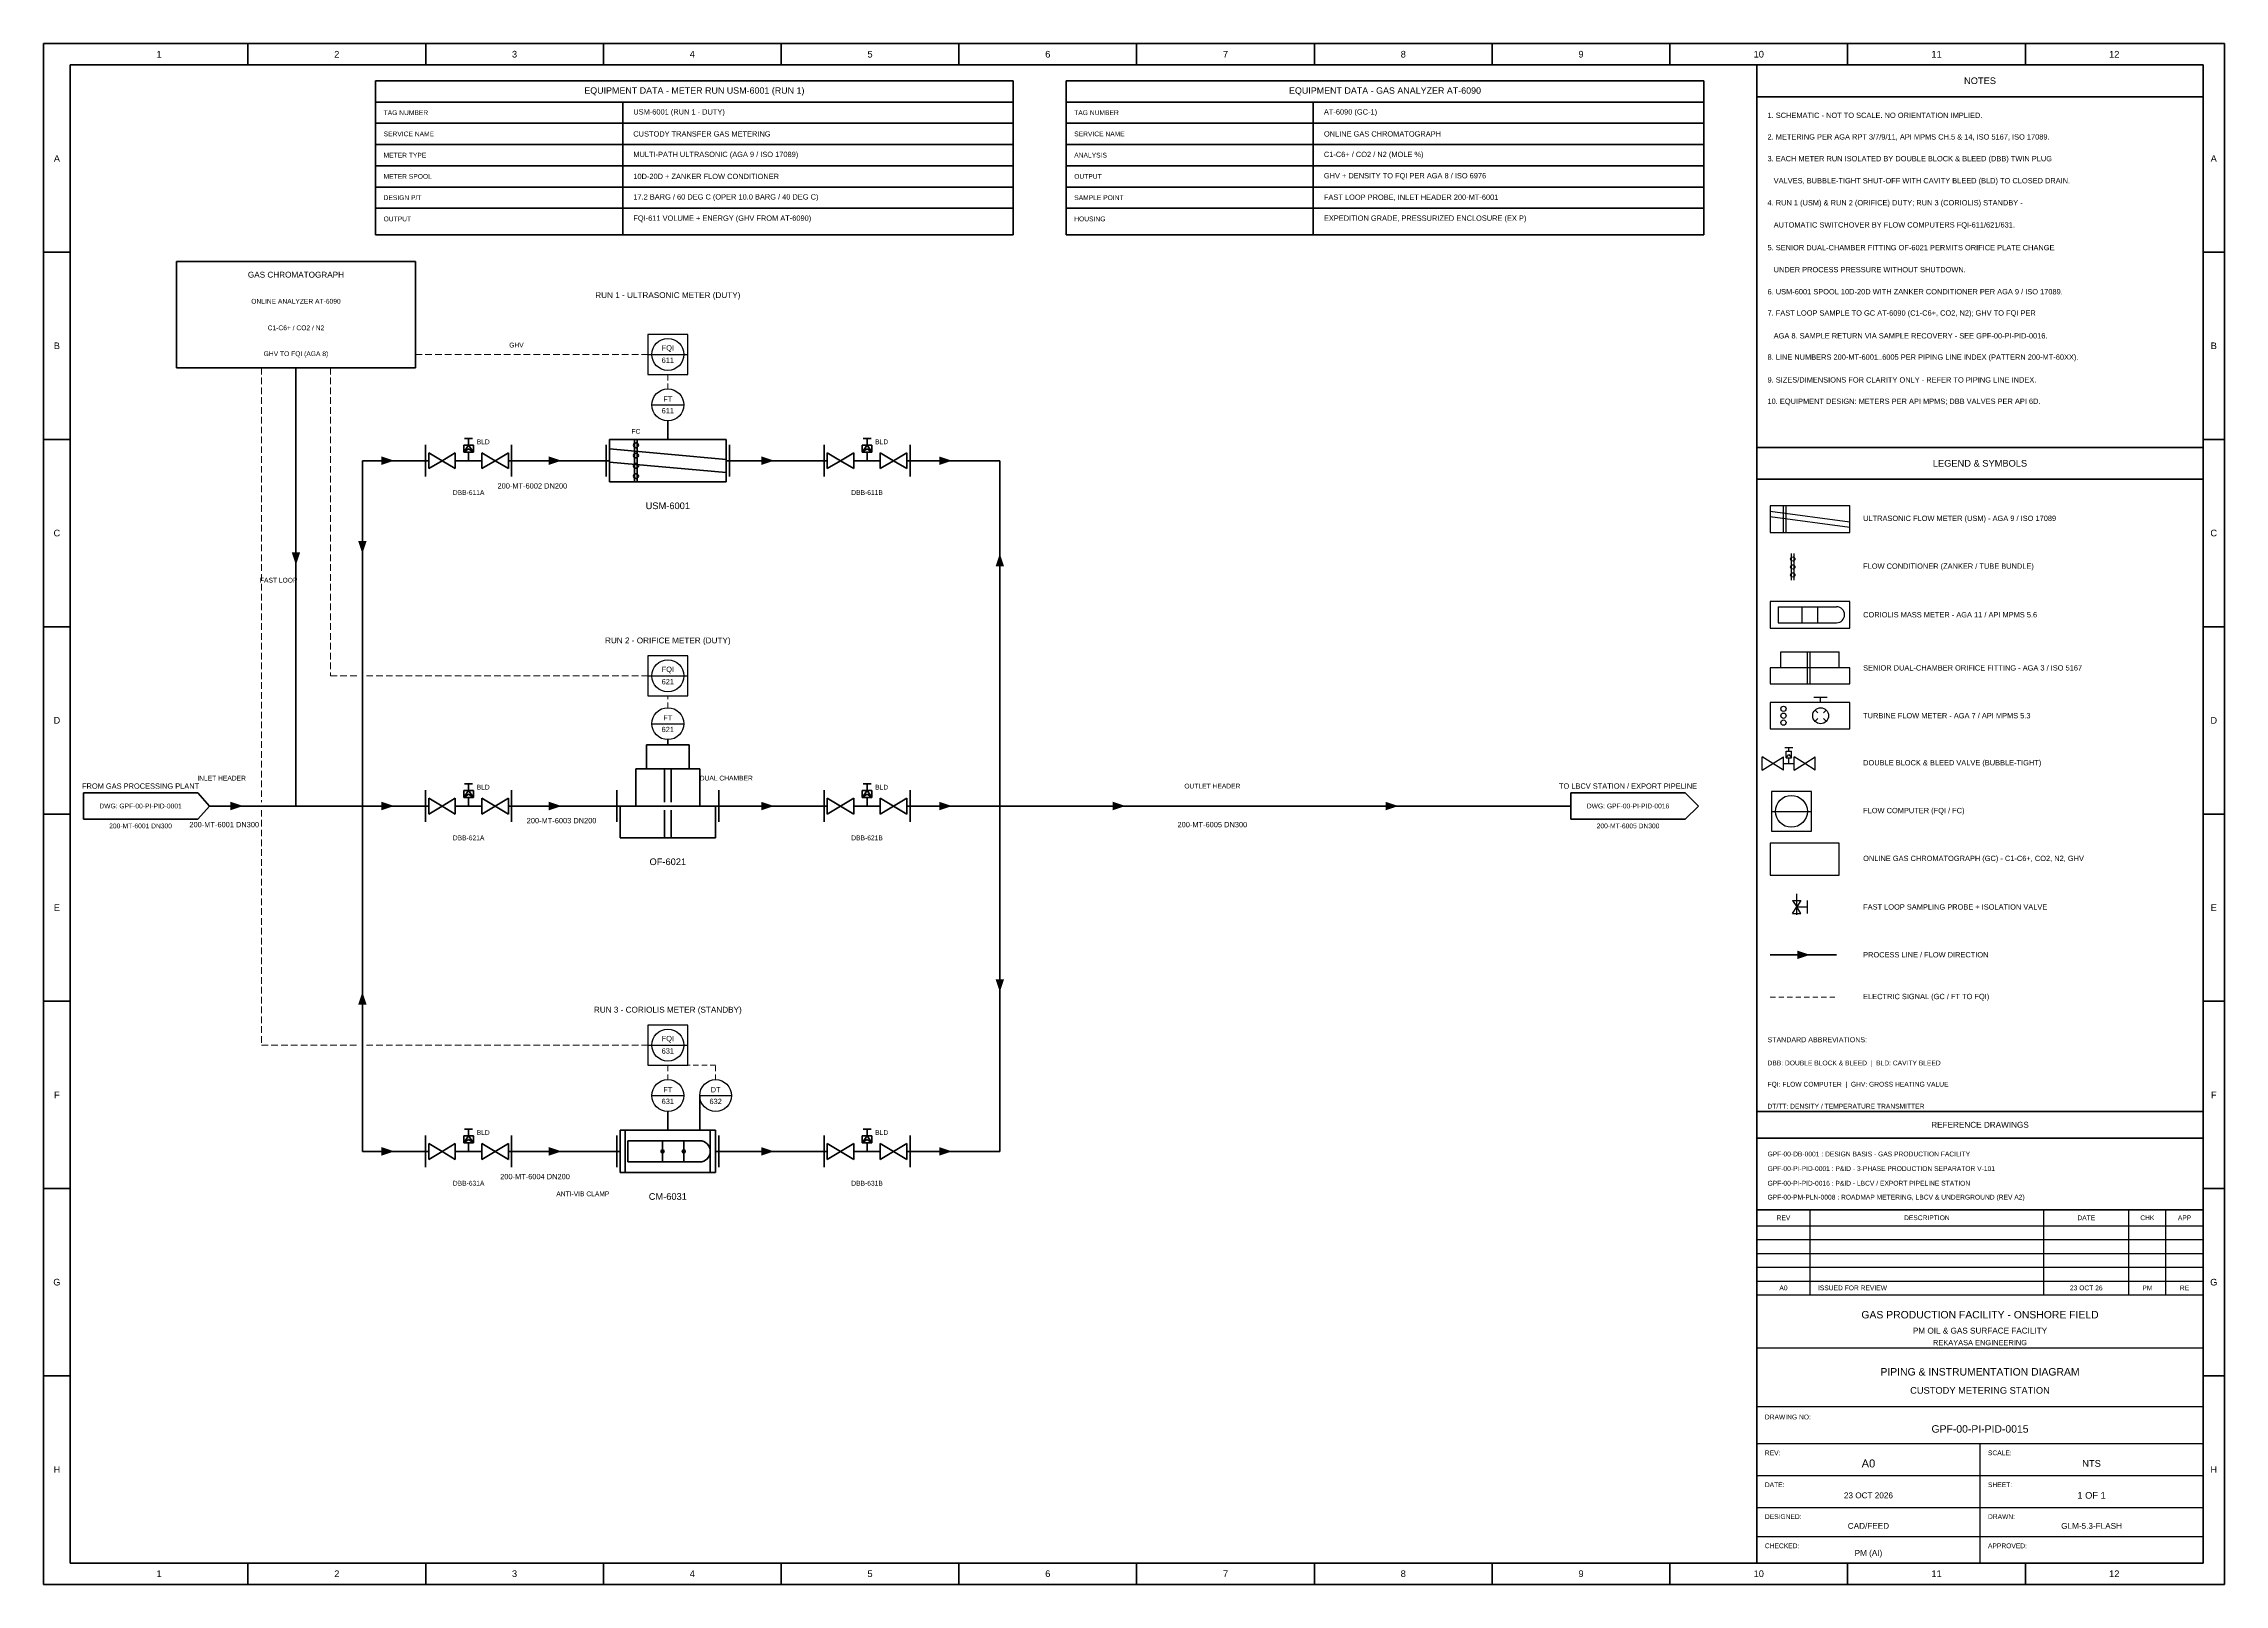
# Model space of a CAD drawing. Header units: millimetres. Extents: x 10 to 831, y 7 to 587.
import ezdxf

# ---------------------------------------------------------------- set-up
doc = ezdxf.new("R2010")
doc.units = ezdxf.units.MM
for name, color, linetype, lineweight in [('REF-EQUIP', 7, 'Continuous', 35), ('REF-FRAME', 7, 'Continuous', 35), ('REF-PROC', 7, 'Continuous', 50), ('REF-SIG', 7, 'Continuous', 13), ('REF-SYM', 7, 'Continuous', 25), ('REF-TEXT', 7, 'Continuous', 18), ('REF-TITLE', 7, 'Continuous', 25)]:
    doc.layers.add(name, color=color, linetype=linetype, lineweight=lineweight)
doc.styles.add('ARIAL', font='arial.ttf')

msp = doc.modelspace()

# ---------------------------------------------------------------- linework, layer by layer
at = {"layer": 'REF-EQUIP'}
for p, q in [((135, 573), (135, 515)), ((375, 573), (135, 573)), ((375, 515), (375, 573)), ((395, 573), (395, 515)), ((635, 573), (395, 573)), ((635, 515), (635, 573)), ((135, 565), (375, 565)), ((228, 515), (228, 565)), ((395, 565), (635, 565)), ((488, 515), (488, 565)), ((135, 557), (375, 557)), ((395, 557), (635, 557)), ((135, 549), (375, 549)), ((395, 549), (635, 549)), ((135, 541), (375, 541)), ((395, 541), (635, 541)), ((135, 533), (375, 533)), ((395, 533), (635, 533)), ((135, 525), (375, 525)), ((395, 525), (635, 525)), ((135, 515), (375, 515)), ((395, 515), (635, 515)), ((60, 505), (60, 465)), ((150, 505), (60, 505)), ((150, 465), (150, 505)), ((60, 465), (150, 465))]:
    msp.add_line(p, q, dxfattribs=at)
for points in [[(243, 170), (242.364, 170.636), (242.1, 170)], [(243, 170), (242.1, 170), (242.364, 169.364)], [(243, 170), (243, 170.9), (242.364, 170.636)], [(243, 170), (242.364, 169.364), (243, 169.1)], [(243, 170), (243.636, 170.636), (243, 170.9)], [(243, 170), (243.9, 170), (243.636, 170.636)], [(243, 170), (243, 169.1), (243.636, 169.364)], [(243, 170), (243.636, 169.364), (243.9, 170)], [(251, 170), (250.364, 170.636), (250.1, 170)], [(251, 170), (250.1, 170), (250.364, 169.364)], [(251, 170), (251, 170.9), (250.364, 170.636)], [(251, 170), (250.364, 169.364), (251, 169.1)], [(251, 170), (251.636, 170.636), (251, 170.9)], [(251, 170), (251.9, 170), (251.636, 170.636)], [(251, 170), (251, 169.1), (251.636, 169.364)], [(251, 170), (251.636, 169.364), (251.9, 170)]]:
    msp.add_solid(points, dxfattribs=at)
at = {"layer": 'REF-FRAME'}
for p, q in [((10, 587), (10, 7)), ((831, 587), (10, 587)), ((86.917, 579), (86.917, 587)), ((153.833, 579), (153.833, 587)), ((220.75, 579), (220.75, 587)), ((287.667, 579), (287.667, 587)), ((354.583, 579), (354.583, 587)), ((421.5, 579), (421.5, 587)), ((488.417, 579), (488.417, 587)), ((555.333, 579), (555.333, 587)), ((622.25, 579), (622.25, 587)), ((689.167, 579), (689.167, 587)), ((756.083, 579), (756.083, 587)), ((831, 7), (831, 587)), ((20, 579), (20, 15)), ((823, 579), (20, 579)), ((655, 15), (655, 579)), ((823, 15), (823, 579)), ((655, 567), (823, 567)), ((10, 508.5), (20, 508.5)), ((823, 508.5), (831, 508.5)), ((10, 438), (20, 438)), ((823, 438), (831, 438)), ((655, 435), (823, 435)), ((655, 423), (823, 423)), ((10, 367.5), (20, 367.5)), ((823, 367.5), (831, 367.5)), ((10, 297), (20, 297)), ((823, 297), (831, 297)), ((10, 226.5), (20, 226.5)), ((823, 226.5), (831, 226.5)), ((655, 185), (823, 185)), ((655, 175), (823, 175)), ((10, 156), (20, 156)), ((823, 156), (831, 156)), ((655, 148), (823, 148)), ((10, 85.5), (20, 85.5)), ((823, 85.5), (831, 85.5)), ((20, 15), (823, 15)), ((86.917, 7), (86.917, 15)), ((153.833, 7), (153.833, 15)), ((220.75, 7), (220.75, 15)), ((287.667, 7), (287.667, 15)), ((354.583, 7), (354.583, 15)), ((421.5, 7), (421.5, 15)), ((488.417, 7), (488.417, 15)), ((555.333, 7), (555.333, 15)), ((622.25, 7), (622.25, 15)), ((689.167, 7), (689.167, 15)), ((756.083, 7), (756.083, 15)), ((10, 7), (831, 7))]:
    msp.add_line(p, q, dxfattribs=at)
at = {"layer": 'REF-PROC'}
for p, q in [((105, 300), (105, 465)), ((245, 438), (245, 445)), ((153.8, 424), (153.8, 436)), ((168.2, 433.2), (168.2, 435.8)), ((168.2, 435.8), (171.8, 435.8)), ((170, 435.8), (168.2, 433.2)), ((168.5, 438.4), (171.5, 438.4)), ((170, 435.8), (170, 438.4)), ((171.8, 433.2), (170, 435.8)), ((171.8, 433.2), (171.8, 435.8)), ((186.2, 424), (186.2, 436)), ((221.8, 424), (221.8, 436)), ((223, 438), (223, 422)), ((267, 438), (223, 438)), ((232.5, 422), (232.5, 438)), ((233.5, 422), (233.5, 438)), ((267, 422), (267, 438)), ((268.2, 424), (268.2, 436)), ((303.8, 424), (303.8, 436)), ((318.2, 433.2), (318.2, 435.8)), ((318.2, 435.8), (321.8, 435.8)), ((320, 435.8), (318.2, 433.2)), ((318.5, 438.4), (321.5, 438.4)), ((320, 435.8), (320, 438.4)), ((321.8, 433.2), (320, 435.8)), ((321.8, 433.2), (321.8, 435.8)), ((336.2, 424), (336.2, 436)), ((130, 170), (130, 430)), ((130, 430), (155, 430)), ((155, 427), (155, 433)), ((160, 430), (155, 433)), ((155, 427), (160, 430)), ((160, 430), (165, 433)), ((165, 427), (160, 430)), ((165, 427), (165, 433)), ((165, 430), (175, 430)), ((168.2, 433.2), (170, 434.5)), ((168.2, 433.2), (171.8, 433.2)), ((170, 434.5), (171.8, 433.2)), ((170, 430), (170, 433.2)), ((175, 427), (175, 433)), ((180, 430), (175, 433)), ((175, 427), (180, 430)), ((180, 430), (185, 433)), ((185, 427), (180, 430)), ((185, 427), (185, 433)), ((185, 430), (223, 430)), ((223, 434.5), (267, 430.5)), ((223, 429.5), (267, 425.5)), ((267, 430), (305, 430)), ((305, 427), (305, 433)), ((310, 430), (305, 433)), ((305, 427), (310, 430)), ((310, 430), (315, 433)), ((315, 427), (310, 430)), ((315, 427), (315, 433)), ((315, 430), (325, 430)), ((318.2, 433.2), (320, 434.5)), ((318.2, 433.2), (321.8, 433.2)), ((320, 434.5), (321.8, 433.2)), ((320, 430), (320, 433.2)), ((325, 427), (325, 433)), ((330, 430), (325, 433)), ((325, 427), (330, 430)), ((330, 430), (335, 433)), ((335, 427), (330, 430)), ((335, 427), (335, 433)), ((335, 430), (370, 430)), ((370, 170), (370, 430)), ((223, 422), (267, 422)), ((237, 314), (237, 323)), ((237, 323), (253, 323)), ((245, 323), (245, 325)), ((253, 314), (253, 323)), ((233, 300), (233, 314)), ((233, 314), (257, 314)), ((243.8, 301.5), (243.8, 314)), ((246.2, 301.5), (246.2, 314)), ((257, 300), (257, 314)), ((25, 305), (25, 295)), ((68, 305), (25, 305)), ((72.5, 300), (68, 305)), ((153.8, 294), (153.8, 306)), ((168.2, 303.2), (168.2, 305.8)), ((168.2, 305.8), (171.8, 305.8)), ((170, 305.8), (168.2, 303.2)), ((168.2, 303.2), (170, 304.5)), ((168.5, 308.4), (171.5, 308.4)), ((170, 305.8), (170, 308.4)), ((171.8, 303.2), (170, 305.8)), ((170, 304.5), (171.8, 303.2)), ((171.8, 303.2), (171.8, 305.8)), ((186.2, 294), (186.2, 306)), ((225.8, 294), (225.8, 306)), ((264.2, 294), (264.2, 306)), ((303.8, 294), (303.8, 306)), ((318.2, 303.2), (318.2, 305.8)), ((318.2, 305.8), (321.8, 305.8)), ((320, 305.8), (318.2, 303.2)), ((318.2, 303.2), (320, 304.5)), ((318.5, 308.4), (321.5, 308.4)), ((320, 305.8), (320, 308.4)), ((321.8, 303.2), (320, 305.8)), ((320, 304.5), (321.8, 303.2)), ((321.8, 303.2), (321.8, 305.8)), ((336.2, 294), (336.2, 306)), ((585, 305), (585, 295)), ((628, 305), (585, 305)), ((633, 300), (628, 305)), ((68, 295), (72.5, 300)), ((72.5, 300), (130, 300)), ((130, 300), (155, 300)), ((155, 297), (155, 303)), ((160, 300), (155, 303)), ((155, 297), (160, 300)), ((160, 300), (165, 303)), ((165, 297), (160, 300)), ((165, 297), (165, 303)), ((165, 300), (175, 300)), ((168.2, 303.2), (171.8, 303.2)), ((170, 300), (170, 303.2)), ((175, 297), (175, 303)), ((180, 300), (175, 303)), ((175, 297), (180, 300)), ((180, 300), (185, 303)), ((185, 297), (180, 300)), ((185, 297), (185, 303)), ((185, 300), (227, 300)), ((227, 300), (227, 288)), ((263, 300), (227, 300)), ((243.8, 288), (243.8, 298.5)), ((246.2, 288), (246.2, 298.5)), ((263, 288), (263, 300)), ((263, 300), (305, 300)), ((305, 297), (305, 303)), ((310, 300), (305, 303)), ((305, 297), (310, 300)), ((310, 300), (315, 303)), ((315, 297), (310, 300)), ((315, 297), (315, 303)), ((315, 300), (325, 300)), ((318.2, 303.2), (321.8, 303.2)), ((320, 300), (320, 303.2)), ((325, 297), (325, 303)), ((330, 300), (325, 303)), ((325, 297), (330, 300)), ((330, 300), (335, 303)), ((335, 297), (330, 300)), ((335, 297), (335, 303)), ((335, 300), (370, 300)), ((370, 300), (585, 300)), ((628, 295), (633, 300)), ((25, 295), (68, 295)), ((227, 288), (263, 288)), ((585, 295), (628, 295)), ((660, 244), (685, 244)), ((257, 178), (257, 191)), ((245, 178), (245, 185)), ((153.8, 164), (153.8, 176)), ((155, 167), (155, 173)), ((160, 170), (155, 173)), ((160, 170), (165, 173)), ((165, 167), (165, 173)), ((168.2, 173.2), (168.2, 175.8)), ((168.2, 175.8), (171.8, 175.8)), ((170, 175.8), (168.2, 173.2)), ((168.2, 173.2), (170, 174.5)), ((168.2, 173.2), (171.8, 173.2)), ((168.5, 178.4), (171.5, 178.4)), ((170, 175.8), (170, 178.4)), ((171.8, 173.2), (170, 175.8)), ((170, 174.5), (171.8, 173.2)), ((170, 170), (170, 173.2)), ((171.8, 173.2), (171.8, 175.8)), ((175, 167), (175, 173)), ((180, 170), (175, 173)), ((180, 170), (185, 173)), ((185, 167), (185, 173)), ((186.2, 164), (186.2, 176)), ((225.8, 164), (225.8, 176)), ((227, 178), (227, 162)), ((263, 178), (227, 178)), ((229, 162), (229, 178)), ((230, 174), (230, 166)), ((230, 174), (257, 174)), ((243, 166), (243, 174)), ((251, 166), (251, 174)), ((261, 162), (261, 178)), ((263, 162), (263, 178)), ((264.2, 164), (264.2, 176)), ((303.8, 164), (303.8, 176)), ((305, 167), (305, 173)), ((310, 170), (305, 173)), ((310, 170), (315, 173)), ((315, 167), (315, 173)), ((318.2, 173.2), (318.2, 175.8)), ((318.2, 175.8), (321.8, 175.8)), ((320, 175.8), (318.2, 173.2)), ((318.2, 173.2), (320, 174.5)), ((318.2, 173.2), (321.8, 173.2)), ((318.5, 178.4), (321.5, 178.4)), ((320, 175.8), (320, 178.4)), ((321.8, 173.2), (320, 175.8)), ((320, 174.5), (321.8, 173.2)), ((320, 170), (320, 173.2)), ((321.8, 173.2), (321.8, 175.8)), ((325, 167), (325, 173)), ((330, 170), (325, 173)), ((330, 170), (335, 173)), ((335, 167), (335, 173)), ((336.2, 164), (336.2, 176)), ((130, 170), (155, 170)), ((155, 167), (160, 170)), ((165, 167), (160, 170)), ((165, 170), (175, 170)), ((175, 167), (180, 170)), ((185, 167), (180, 170)), ((185, 170), (227, 170)), ((230, 166), (257, 166)), ((263, 170), (305, 170)), ((305, 167), (310, 170)), ((315, 167), (310, 170)), ((315, 170), (325, 170)), ((325, 167), (330, 170)), ((335, 167), (330, 170)), ((335, 170), (370, 170)), ((227, 162), (263, 162))]:
    msp.add_line(p, q, dxfattribs=at)
for centre in [(233, 435.8), (233, 431.933), (233, 428.067), (233, 424.2)]:
    msp.add_circle(centre, 0.9, dxfattribs=at)
msp.add_arc((257, 170), 4, 270, 450, dxfattribs=at)
for points in [[(142, 430), (137.2, 431.6), (137.2, 428.4)], [(205, 430), (200.2, 431.6), (200.2, 428.4)], [(285, 430), (280.2, 431.6), (280.2, 428.4)], [(352, 430), (347.2, 431.6), (347.2, 428.4)], [(105, 390.75), (103.4, 395.55), (106.6, 395.55)], [(130, 395), (128.4, 399.8), (131.6, 399.8)], [(370, 395), (368.4, 390.2), (371.6, 390.2)], [(85.15, 300), (80.35, 301.6), (80.35, 298.4)], [(142, 300), (137.2, 301.6), (137.2, 298.4)], [(205, 300), (200.2, 301.6), (200.2, 298.4)], [(285, 300), (280.2, 301.6), (280.2, 298.4)], [(352, 300), (347.2, 301.6), (347.2, 298.4)], [(417.3, 300), (412.5, 301.6), (412.5, 298.4)], [(520, 300), (515.2, 301.6), (515.2, 298.4)], [(675, 244), (670.2, 245.6), (670.2, 242.4)], [(130, 230), (128.4, 225.2), (131.6, 225.2)], [(370, 230), (368.4, 234.8), (371.6, 234.8)], [(142, 170), (137.2, 171.6), (137.2, 168.4)], [(205, 170), (200.2, 171.6), (200.2, 168.4)], [(285, 170), (280.2, 171.6), (280.2, 168.4)], [(352, 170), (347.2, 171.6), (347.2, 168.4)]]:
    msp.add_solid(points, dxfattribs=at)
at = {"layer": 'REF-SIG'}
for p, q in [((150, 470), (152.5, 470)), ((153.7, 470), (156.2, 470)), ((157.4, 470), (159.9, 470)), ((161.1, 470), (163.6, 470)), ((164.8, 470), (167.3, 470)), ((168.5, 470), (171, 470)), ((172.2, 470), (174.7, 470)), ((175.9, 470), (178.4, 470)), ((179.6, 470), (182.1, 470)), ((183.3, 470), (185.8, 470)), ((187, 470), (189.5, 470)), ((190.7, 470), (193.2, 470)), ((194.4, 470), (196.9, 470)), ((198.1, 470), (200.6, 470)), ((201.8, 470), (204.3, 470)), ((205.5, 470), (208, 470)), ((209.2, 470), (211.7, 470)), ((212.9, 470), (215.4, 470)), ((216.6, 470), (219.1, 470)), ((220.3, 470), (222.8, 470)), ((224, 470), (226.5, 470)), ((227.7, 470), (230.2, 470)), ((231.4, 470), (233.9, 470)), ((235.1, 470), (237.5, 470)), ((92, 465), (92, 462.5)), ((92, 461.3), (92, 458.8)), ((118, 465), (118, 462.5)), ((118, 461.3), (118, 458.8)), ((245, 460.2), (245, 462.2)), ((92, 457.6), (92, 455.1)), ((92, 453.9), (92, 451.4)), ((118, 457.6), (118, 455.1)), ((118, 453.9), (118, 451.4)), ((245, 457), (245, 459)), ((92, 450.2), (92, 447.7)), ((92, 446.5), (92, 444)), ((118, 450.2), (118, 447.7)), ((118, 446.5), (118, 444)), ((92, 442.8), (92, 440.3)), ((92, 439.1), (92, 436.6)), ((92, 435.4), (92, 432.9)), ((118, 442.8), (118, 440.3)), ((118, 439.1), (118, 436.6)), ((118, 435.4), (118, 432.9)), ((92, 431.7), (92, 429.2)), ((92, 428), (92, 425.5)), ((118, 431.7), (118, 429.2)), ((118, 428), (118, 425.5)), ((92, 424.3), (92, 421.8)), ((92, 420.6), (92, 418.1)), ((118, 424.3), (118, 421.8)), ((118, 420.6), (118, 418.1)), ((92, 416.9), (92, 414.4)), ((92, 413.2), (92, 410.7)), ((118, 416.9), (118, 414.4)), ((118, 413.2), (118, 410.7)), ((92, 409.5), (92, 407)), ((92, 405.8), (92, 403.3)), ((118, 409.5), (118, 407)), ((118, 405.8), (118, 403.3)), ((92, 402.1), (92, 399.6)), ((92, 398.4), (92, 395.9)), ((92, 394.7), (92, 392.2)), ((118, 402.1), (118, 399.6)), ((118, 398.4), (118, 395.9)), ((118, 394.7), (118, 392.2)), ((92, 391), (92, 388.5)), ((92, 387.3), (92, 384.8)), ((118, 391), (118, 388.5)), ((118, 387.3), (118, 384.8)), ((92, 383.6), (92, 381.1)), ((92, 379.9), (92, 377.4)), ((118, 383.6), (118, 381.1)), ((118, 379.9), (118, 377.4)), ((92, 376.2), (92, 373.7)), ((92, 372.5), (92, 370)), ((118, 376.2), (118, 373.7)), ((118, 372.5), (118, 370)), ((92, 368.8), (92, 366.3)), ((92, 365.1), (92, 362.6)), ((92, 361.4), (92, 358.9)), ((118, 368.8), (118, 366.3)), ((118, 365.1), (118, 362.6)), ((118, 361.4), (118, 358.9)), ((92, 357.7), (92, 355.2)), ((92, 354), (92, 351.5)), ((118, 357.7), (118, 355.2)), ((118, 354), (118, 351.5)), ((92, 350.3), (92, 347.8)), ((92, 346.6), (92, 344.1)), ((118, 350.3), (118, 349)), ((118, 349), (120.5, 349)), ((121.7, 349), (124.2, 349)), ((125.4, 349), (127.9, 349)), ((131.5, 349), (134, 349)), ((135.2, 349), (137.7, 349)), ((138.9, 349), (141.4, 349)), ((142.6, 349), (145.1, 349)), ((146.3, 349), (148.8, 349)), ((150, 349), (152.5, 349)), ((153.7, 349), (156.2, 349)), ((157.4, 349), (159.9, 349)), ((161.1, 349), (163.6, 349)), ((164.8, 349), (167.3, 349)), ((168.5, 349), (171, 349)), ((172.2, 349), (174.7, 349)), ((175.9, 349), (178.4, 349)), ((179.6, 349), (182.1, 349)), ((183.3, 349), (185.8, 349)), ((187, 349), (189.5, 349)), ((190.7, 349), (193.2, 349)), ((194.4, 349), (196.9, 349)), ((198.1, 349), (200.6, 349)), ((201.8, 349), (204.3, 349)), ((205.5, 349), (208, 349)), ((209.2, 349), (211.7, 349)), ((212.9, 349), (215.4, 349)), ((216.6, 349), (219.1, 349)), ((220.3, 349), (222.8, 349)), ((224, 349), (226.5, 349)), ((227.7, 349), (230.2, 349)), ((231.4, 349), (233.9, 349)), ((235.1, 349), (237.5, 349)), ((92, 342.9), (92, 340.4)), ((92, 339.2), (92, 336.7)), ((245, 340.2), (245, 341.5)), ((245, 337), (245, 339)), ((92, 335.5), (92, 333)), ((92, 331.8), (92, 329.3)), ((92, 328.1), (92, 325.6)), ((92, 324.4), (92, 321.9)), ((92, 320.7), (92, 318.2)), ((92, 317), (92, 314.5)), ((92, 313.3), (92, 310.8)), ((92, 309.6), (92, 307.1)), ((92, 305.9), (92, 303.4)), ((92, 302.2), (92, 301.5)), ((92, 298.5), (92, 296)), ((92, 294.8), (92, 292.3)), ((92, 291.1), (92, 288.6)), ((92, 287.4), (92, 284.9)), ((92, 283.7), (92, 281.2)), ((92, 280), (92, 277.5)), ((92, 276.3), (92, 273.8)), ((92, 272.6), (92, 270.1)), ((92, 268.9), (92, 266.4)), ((92, 265.2), (92, 262.7)), ((92, 261.5), (92, 259)), ((92, 257.8), (92, 255.3)), ((92, 254.1), (92, 251.6)), ((92, 250.4), (92, 247.9)), ((92, 246.7), (92, 244.2)), ((92, 243), (92, 240.5)), ((92, 239.3), (92, 236.8)), ((92, 235.6), (92, 233.1)), ((92, 231.9), (92, 229.4)), ((92, 228.2), (92, 225.7)), ((92, 224.5), (92, 222)), ((660, 228), (662, 228)), ((663.2, 228), (665.2, 228)), ((666.4, 228), (668.4, 228)), ((669.6, 228), (671.6, 228)), ((672.8, 228), (674.8, 228)), ((676, 228), (678, 228)), ((679.2, 228), (681.2, 228)), ((682.4, 228), (684.4, 228)), ((92, 220.8), (92, 218.3)), ((92, 217.1), (92, 214.6)), ((92, 213.4), (92, 210.9)), ((92, 210), (94.5, 210)), ((95.7, 210), (98.2, 210)), ((99.4, 210), (101.9, 210)), ((103.1, 210), (105.6, 210)), ((106.8, 210), (109.3, 210)), ((110.5, 210), (113, 210)), ((114.2, 210), (116.7, 210)), ((117.9, 210), (120.4, 210)), ((121.6, 210), (124.1, 210)), ((125.3, 210), (127.8, 210)), ((131.5, 210), (134, 210)), ((135.2, 210), (137.7, 210)), ((138.9, 210), (141.4, 210)), ((142.6, 210), (145.1, 210)), ((146.3, 210), (148.8, 210)), ((150, 210), (152.5, 210)), ((153.7, 210), (156.2, 210)), ((157.4, 210), (159.9, 210)), ((161.1, 210), (163.6, 210)), ((164.8, 210), (167.3, 210)), ((168.5, 210), (171, 210)), ((172.2, 210), (174.7, 210)), ((175.9, 210), (178.4, 210)), ((179.6, 210), (182.1, 210)), ((183.3, 210), (185.8, 210)), ((187, 210), (189.5, 210)), ((190.7, 210), (193.2, 210)), ((194.4, 210), (196.9, 210)), ((198.1, 210), (200.6, 210)), ((201.8, 210), (204.3, 210)), ((205.5, 210), (208, 210)), ((209.2, 210), (211.7, 210)), ((212.9, 210), (215.4, 210)), ((216.6, 210), (219.1, 210)), ((220.3, 210), (222.8, 210)), ((224, 210), (226.5, 210)), ((227.7, 210), (230.2, 210)), ((231.4, 210), (233.9, 210)), ((235.1, 210), (237.5, 210)), ((245, 200.2), (245, 202.2)), ((245, 197), (245, 199)), ((253.4, 202.5), (252.5, 202.5)), ((256.6, 202.5), (254.6, 202.5)), ((259.8, 202.5), (257.8, 202.5)), ((263, 202.5), (261, 202.5)), ((263, 200.2), (263, 202.2)), ((263, 197), (263, 199))]:
    msp.add_line(p, q, dxfattribs=at)
at = {"layer": 'REF-SYM'}
for p, q in [((237.5, 477.5), (237.5, 462.5)), ((252.5, 477.5), (237.5, 477.5)), ((252.5, 462.5), (252.5, 477.5)), ((237.5, 470), (252.5, 470)), ((237.5, 462.5), (252.5, 462.5)), ((239, 451), (251, 451)), ((660, 413), (660, 403)), ((690, 413), (660, 413)), ((660, 411), (690, 407)), ((665, 403), (665, 413)), ((666, 403), (666, 413)), ((690, 403), (690, 413)), ((660, 409), (690, 405)), ((660, 403), (690, 403)), ((668, 385), (668, 395)), ((669, 385), (669, 395)), ((660, 377), (660, 367)), ((690, 377), (660, 377)), ((663, 375), (663, 369)), ((663, 375), (685, 375)), ((672, 369), (672, 375)), ((678, 369), (678, 375)), ((690, 367), (690, 377)), ((660, 367), (690, 367)), ((663, 369), (685, 369)), ((237.5, 356.5), (237.5, 341.5)), ((252.5, 356.5), (237.5, 356.5)), ((252.5, 341.5), (252.5, 356.5)), ((664, 352), (664, 358)), ((664, 358), (686, 358)), ((674, 346), (674, 358)), ((675, 346), (675, 358)), ((686, 352), (686, 358)), ((237.5, 349), (252.5, 349)), ((660, 352), (660, 346)), ((690, 352), (660, 352)), ((660, 346), (690, 346)), ((690, 346), (690, 352)), ((237.5, 341.5), (252.5, 341.5)), ((660, 339), (660, 329)), ((690, 339), (660, 339)), ((676.5, 341), (681.5, 341)), ((679, 339), (679, 341)), ((690, 329), (690, 339)), ((239, 331), (251, 331)), ((660, 329), (690, 329)), ((677.9, 335.1), (676.9, 336.1)), ((677.9, 332.9), (676.9, 331.9)), ((680.1, 335.1), (681.1, 336.1)), ((680.1, 332.9), (681.1, 331.9)), ((665.5, 322), (668.5, 322)), ((666, 318.2), (666, 320.6)), ((666, 320.6), (668, 320.6)), ((667, 320.6), (667, 322)), ((668, 318.2), (668, 320.6)), ((657, 313.5), (657, 318.5)), ((661, 316), (657, 318.5)), ((657, 313.5), (661, 316)), ((661, 316), (665, 318.5)), ((665, 313.5), (661, 316)), ((665, 313.5), (665, 318.5)), ((665, 316), (669, 316)), ((666, 318.2), (667, 319.4)), ((666, 318.2), (668, 318.2)), ((667, 319.4), (668, 318.2)), ((667, 316), (667, 318.2)), ((669, 313.5), (669, 318.5)), ((673, 316), (669, 318.5)), ((669, 313.5), (673, 316)), ((673, 316), (677, 318.5)), ((677, 313.5), (673, 316)), ((677, 313.5), (677, 318.5)), ((660.5, 305.5), (660.5, 290.5)), ((675.5, 305.5), (660.5, 305.5)), ((675.5, 290.5), (675.5, 305.5)), ((660.5, 298), (675.5, 298)), ((660.5, 290.5), (675.5, 290.5)), ((660, 286), (660, 274)), ((686, 286), (660, 286)), ((686, 274), (686, 286)), ((660, 274), (686, 274)), ((668.4, 264.5), (670, 262)), ((668.4, 264.5), (671.6, 264.5)), ((670, 259), (670, 267)), ((671.6, 264.5), (670, 262)), ((674.1, 259.5), (674.1, 264.5)), ((668.4, 259.5), (670, 262)), ((668.4, 259.5), (671.6, 259.5)), ((670, 262), (674.1, 262)), ((671.6, 259.5), (670, 262)), ((237.5, 217.5), (237.5, 202.5)), ((252.5, 217.5), (237.5, 217.5)), ((252.5, 202.5), (252.5, 217.5)), ((237.5, 210), (252.5, 210)), ((237.5, 202.5), (252.5, 202.5)), ((239, 191), (251, 191)), ((257, 191), (269, 191))]:
    msp.add_line(p, q, dxfattribs=at)
for centre, radius in [((245, 470), 6), ((245, 451), 6), ((668.5, 393), 0.8), ((668.5, 390), 0.8), ((668.5, 387), 0.8), ((245, 349), 6), ((245, 331), 6), ((665, 336.6), 1), ((679, 334), 3), ((665, 334), 1), ((665, 331.4), 1), ((668, 298), 6), ((245, 210), 6), ((245, 191), 6), ((263, 191), 6)]:
    msp.add_circle(centre, radius, dxfattribs=at)
msp.add_arc((685, 372), 3, 270, 450, dxfattribs=at)
at = {"layer": 'REF-TITLE'}
for p, q in [((675, 116), (675, 148)), ((763, 116), (763, 148)), ((795, 116), (795, 148)), ((809, 116), (809, 148)), ((655, 142), (823, 142)), ((655, 136.8), (823, 136.8)), ((655, 131.6), (823, 131.6)), ((655, 126.4), (823, 126.4)), ((655, 121.2), (823, 121.2)), ((655, 116), (823, 116)), ((655, 96), (823, 96)), ((655, 74), (823, 74)), ((655, 60), (823, 60)), ((739, 15), (739, 60)), ((655, 48), (823, 48)), ((655, 36), (823, 36)), ((655, 25), (823, 25))]:
    msp.add_line(p, q, dxfattribs=at)

# ---------------------------------------------------------------- texts
at = {"layer": 'REF-TEXT', "style": 'ARIAL'}
for s, insert, char_height, attachment_point in [('1', (53.458, 583), 2.5, 5), ('2', (120.375, 583), 2.5, 5), ('3', (187.292, 583), 2.5, 5), ('4', (254.208, 583), 2.5, 5), ('5', (321.125, 583), 2.5, 5), ('6', (388.042, 583), 2.5, 5), ('7', (454.958, 583), 2.5, 5), ('8', (521.875, 583), 2.5, 5), ('9', (588.792, 583), 2.5, 5), ('10', (655.708, 583), 2.5, 5), ('11', (722.625, 583), 2.5, 5), ('12', (789.542, 583), 2.5, 5), ('EQUIPMENT DATA - METER RUN USM-6001 (RUN 1)', (255, 569), 2.4, 5), ('EQUIPMENT DATA - GAS ANALYZER AT-6090', (515, 569), 2.4, 5), ('NOTES', (739, 573), 2.5, 5), ('TAG NUMBER', (138, 561), 1.8, 4), ('USM-6001 (RUN 1 - DUTY)', (232, 561), 2, 4), ('TAG NUMBER', (398, 561), 1.8, 4), ('AT-6090 (GC-1)', (492, 561), 2, 4), ('1. SCHEMATIC - NOT TO SCALE. NO ORIENTATION IMPLIED.', (659, 560), 2, 4), ('SERVICE NAME', (138, 553), 1.8, 4), ('CUSTODY TRANSFER GAS METERING', (232, 553), 2, 4), ('SERVICE NAME', (398, 553), 1.8, 4), ('ONLINE GAS CHROMATOGRAPH', (492, 553), 2, 4), ('2. METERING PER AGA RPT 3/7/9/11, API MPMS CH.5 & 14, ISO 5167, ISO 17089.', (659, 551.7), 2, 4), ('A', (15, 543.75), 2.5, 5), ('METER TYPE', (138, 545), 1.8, 4), ('MULTI-PATH ULTRASONIC (AGA 9 / ISO 17089)', (232, 545), 2, 4), ('ANALYSIS', (398, 545), 1.8, 4), ('C1-C6+ / CO2 / N2 (MOLE %)', (492, 545), 2, 4), ('3. EACH METER RUN ISOLATED BY DOUBLE BLOCK & BLEED (DBB) TWIN PLUG', (659, 543.4), 2, 4), ('A', (827, 543.75), 2.5, 5), ('METER SPOOL', (138, 537), 1.8, 4), ('10D-20D + ZANKER FLOW CONDITIONER', (232, 537), 2, 4), ('OUTPUT', (398, 537), 1.8, 4), ('GHV + DENSITY TO FQI PER AGA 8 / ISO 6976', (492, 537), 2, 4), ('   VALVES, BUBBLE-TIGHT SHUT-OFF WITH CAVITY BLEED (BLD) TO CLOSED DRAIN.', (659, 535.1), 2, 4), ('DESIGN P/T', (138, 529), 1.8, 4), ('17.2 BARG / 60 DEG C (OPER 10.0 BARG / 40 DEG C)', (232, 529), 2, 4), ('SAMPLE POINT', (398, 529), 1.8, 4), ('FAST LOOP PROBE, INLET HEADER 200-MT-6001', (492, 529), 2, 4), ('4. RUN 1 (USM) & RUN 2 (ORIFICE) DUTY; RUN 3 (CORIOLIS) STANDBY -', (659, 526.8), 2, 4), ('OUTPUT', (138, 521), 1.8, 4), ('FQI-611 VOLUME + ENERGY (GHV FROM AT-6090)', (232, 521), 2, 4), ('HOUSING', (398, 521), 1.8, 4), ('EXPEDITION GRADE, PRESSURIZED ENCLOSURE (EX P)', (492, 521), 2, 4), ('   AUTOMATIC SWITCHOVER BY FLOW COMPUTERS FQI-611/621/631.', (659, 518.5), 2, 4), ('5. SENIOR DUAL-CHAMBER FITTING OF-6021 PERMITS ORIFICE PLATE CHANGE', (659, 510.2), 2, 4), ('GAS CHROMATOGRAPH', (105, 500), 2.2, 5), ('   UNDER PROCESS PRESSURE WITHOUT SHUTDOWN.', (659, 501.9), 2, 4), ('RUN 1 - ULTRASONIC METER (DUTY)', (245, 492), 2.2, 5), ('6. USM-6001 SPOOL 10D-20D WITH ZANKER CONDITIONER PER AGA 9 / ISO 17089.', (659, 493.6), 2, 4), ('ONLINE ANALYZER AT-6090', (105, 490), 1.8, 5), ('7. FAST LOOP SAMPLE TO GC AT-6090 (C1-C6+, CO2, N2); GHV TO FQI PER', (659, 485.3), 2, 4), ('C1-C6+ / CO2 / N2', (105, 480), 1.8, 5), ('   AGA 8. SAMPLE RETURN VIA SAMPLE RECOVERY - SEE GPF-00-PI-PID-0016.', (659, 477), 2, 4), ('B', (15, 473.25), 2.5, 5), ('GHV TO FQI (AGA 8)', (105, 470), 1.8, 5), ('GHV', (188, 473.5), 1.8, 5), ('611', (245, 467.8), 2, 5), ('FQI', (245, 472.2), 2, 5), ('8. LINE NUMBERS 200-MT-6001..6005 PER PIPING LINE INDEX (PATTERN 200-MT-60XX).', (659, 468.7), 2, 4), ('B', (827, 473.25), 2.5, 5), ('9. SIZES/DIMENSIONS FOR CLARITY ONLY - REFER TO PIPING LINE INDEX.', (659, 460.4), 2, 4), ('FT', (245, 453.2), 2, 5), ('10. EQUIPMENT DESIGN: METERS PER API MPMS; DBB VALVES PER API 6D.', (659, 452.1), 2, 4), ('611', (245, 448.8), 2, 5), ('BLD', (175.5, 437.1), 1.8, 5), ('FC', (233, 441), 1.8, 5), ('BLD', (325.5, 437.1), 1.8, 5), ('LEGEND & SYMBOLS', (739, 429), 2.5, 5), ('DBB-611A', (170, 418), 1.8, 5), ('200-MT-6002 DN200', (194, 420.5), 2, 5), ('DBB-611B', (320, 418), 1.8, 5), ('USM-6001', (245, 413), 2.5, 5), ('C', (15, 402.75), 2.5, 5), ('ULTRASONIC FLOW METER (USM) - AGA 9 / ISO 17089', (695, 408), 2, 4), ('C', (827, 402.75), 2.5, 5), ('FAST LOOP', (98.5, 385), 1.8, 5), ('FLOW CONDITIONER (ZANKER / TUBE BUNDLE)', (695, 390), 2, 4), ('CORIOLIS MASS METER - AGA 11 / API MPMS 5.6', (695, 372), 2, 4), ('RUN 2 - ORIFICE METER (DUTY)', (245, 362), 2.2, 5), ('SENIOR DUAL-CHAMBER ORIFICE FITTING - AGA 3 / ISO 5167', (695, 352), 2, 4), ('621', (245, 346.8), 2, 5), ('FQI', (245, 351.2), 2, 5), ('D', (15, 332.25), 2.5, 5), ('621', (245, 328.8), 2, 5), ('FT', (245, 333.2), 2, 5), ('TURBINE FLOW METER - AGA 7 / API MPMS 5.3', (695, 334), 2, 4), ('D', (827, 332.25), 2.5, 5), ('DOUBLE BLOCK & BLEED VALVE (BUBBLE-TIGHT)', (695, 316), 2, 4), ('FROM GAS PROCESSING PLANT', (46.5, 307.5), 2, 5), ('INLET HEADER', (77, 310.5), 1.8, 5), ('BLD', (175.5, 307.1), 1.8, 5), ('DUAL CHAMBER', (267, 310.5), 1.8, 5), ('BLD', (325.5, 307.1), 1.8, 5), ('OUTLET HEADER', (450, 307.5), 1.8, 5), ('TO LBCV STATION / EXPORT PIPELINE', (606.5, 307.5), 2, 5), ('DWG: GPF-00-PI-PID-0001', (46.5, 300), 1.8, 5), ('DWG: GPF-00-PI-PID-0016', (606.5, 300), 1.8, 5), ('FLOW COMPUTER (FQI / FC)', (695, 298), 2, 4), ('200-MT-6001 DN300', (46.5, 292.5), 1.8, 5), ('200-MT-6001 DN300', (78, 293), 2, 5), ('DBB-621A', (170, 288), 1.8, 5), ('200-MT-6003 DN200', (205, 294.5), 2, 5), ('DBB-621B', (320, 288), 1.8, 5), ('200-MT-6005 DN300', (450, 293), 2, 5), ('200-MT-6005 DN300', (606.5, 292.5), 1.8, 5), ('OF-6021', (245, 279), 2.5, 5), ('ONLINE GAS CHROMATOGRAPH (GC) - C1-C6+, CO2, N2, GHV', (695, 280), 2, 4), ('E', (15, 261.75), 2.5, 5), ('FAST LOOP SAMPLING PROBE + ISOLATION VALVE', (695, 262), 2, 4), ('E', (827, 261.75), 2.5, 5), ('PROCESS LINE / FLOW DIRECTION', (695, 244), 2, 4), ('RUN 3 - CORIOLIS METER (STANDBY)', (245, 223), 2.2, 5), ('ELECTRIC SIGNAL (GC / FT TO FQI)', (695, 228), 2, 4), ('FQI', (245, 212.2), 2, 5), ('631', (245, 207.8), 2, 5), ('STANDARD ABBREVIATIONS:', (659, 212), 1.9, 4), ('DBB: DOUBLE BLOCK & BLEED  |  BLD: CAVITY BLEED', (659, 203), 1.8, 4), ('F', (15, 191.25), 2.5, 5), ('631', (245, 188.8), 2, 5), ('FT', (245, 193.2), 2, 5), ('632', (263, 188.8), 2, 5), ('DT', (263, 193.2), 2, 5), ('FQI: FLOW COMPUTER  |  GHV: GROSS HEATING VALUE', (659, 195), 1.8, 4), ('F', (827, 191.25), 2.5, 5), ('DT/TT: DENSITY / TEMPERATURE TRANSMITTER', (659, 187), 1.8, 4), ('REFERENCE DRAWINGS', (739, 180), 2.2, 5), ('BLD', (175.5, 177.1), 1.8, 5), ('BLD', (325.5, 177.1), 1.8, 5), ('GPF-00-DB-0001 : DESIGN BASIS - GAS PRODUCTION FACILITY', (659, 169), 1.8, 4), ('GPF-00-PI-PID-0001 : P&ID - 3-PHASE PRODUCTION SEPARATOR V-101', (659, 163.5), 1.8, 4), ('DBB-631A', (170, 158), 1.8, 5), ('200-MT-6004 DN200', (195, 160.5), 2, 5), ('DBB-631B', (320, 158), 1.8, 5), ('GPF-00-PI-PID-0016 : P&ID - LBCV / EXPORT PIPELINE STATION', (659, 158), 1.8, 4), ('ANTI-VIB CLAMP', (213, 154), 1.8, 5), ('CM-6031', (245, 153), 2.5, 5), ('GPF-00-PM-PLN-0008 : ROADMAP METERING, LBCV & UNDERGROUND (REV A2)', (659, 152.5), 1.8, 4), ('REV', (665, 145), 1.8, 5), ('DESCRIPTION', (719, 145), 1.8, 5), ('DATE', (779, 145), 1.8, 5), ('CHK', (802, 145), 1.8, 5), ('APP', (816, 145), 1.8, 5), ('G', (15, 120.75), 2.5, 5), ('A0', (665, 118.6), 1.8, 5), ('ISSUED FOR REVIEW', (678, 118.6), 1.8, 4), ('23 OCT 26', (779, 118.6), 1.8, 5), ('PM', (802, 118.6), 1.8, 5), ('RE', (816, 118.6), 1.8, 5), ('G', (827, 120.75), 2.5, 5), ('GAS PRODUCTION FACILITY - ONSHORE FIELD', (739, 108.5), 2.8, 5), ('PM OIL & GAS SURFACE FACILITY', (739, 102.5), 2.2, 5), ('REKAYASA ENGINEERING', (739, 98), 2, 5), ('PIPING & INSTRUMENTATION DIAGRAM', (739, 87), 2.8, 5), ('CUSTODY METERING STATION', (739, 80), 2.5, 5), ('DRAWING NO:', (658, 70), 1.8, 4), ('GPF-00-PI-PID-0015', (739, 65.5), 2.8, 5), ('H', (15, 50.25), 2.5, 5), ('REV:', (658, 56.5), 1.8, 4), ('A0', (697, 52.5), 3, 5), ('SCALE:', (742, 56.5), 1.8, 4), ('NTS', (781, 52.5), 2.5, 5), ('H', (827, 50.25), 2.5, 5), ('DATE:', (658, 44.5), 1.8, 4), ('23 OCT 2026', (697, 40.5), 2.2, 5), ('SHEET:', (742, 44.5), 1.8, 4), ('1 OF 1', (781, 40.5), 2.5, 5), ('DESIGNED:', (658, 32.5), 1.8, 4), ('DRAWN:', (742, 32.5), 1.8, 4), ('CAD/FEED', (697, 29), 2.2, 5), ('GLM-5.3-FLASH', (781, 29), 2.2, 5), ('CHECKED:', (658, 21.5), 1.8, 4), ('PM (AI)', (697, 18.5), 2.2, 5), ('APPROVED:', (742, 21.5), 1.8, 4), ('1', (53.458, 11), 2.5, 5), ('2', (120.375, 11), 2.5, 5), ('3', (187.292, 11), 2.5, 5), ('4', (254.208, 11), 2.5, 5), ('5', (321.125, 11), 2.5, 5), ('6', (388.042, 11), 2.5, 5), ('7', (454.958, 11), 2.5, 5), ('8', (521.875, 11), 2.5, 5), ('9', (588.792, 11), 2.5, 5), ('10', (655.708, 11), 2.5, 5), ('11', (722.625, 11), 2.5, 5), ('12', (789.542, 11), 2.5, 5)]:
    msp.add_mtext(s, dxfattribs=dict(at, insert=insert, char_height=char_height, attachment_point=attachment_point))

doc.saveas('drawing.dxf')
